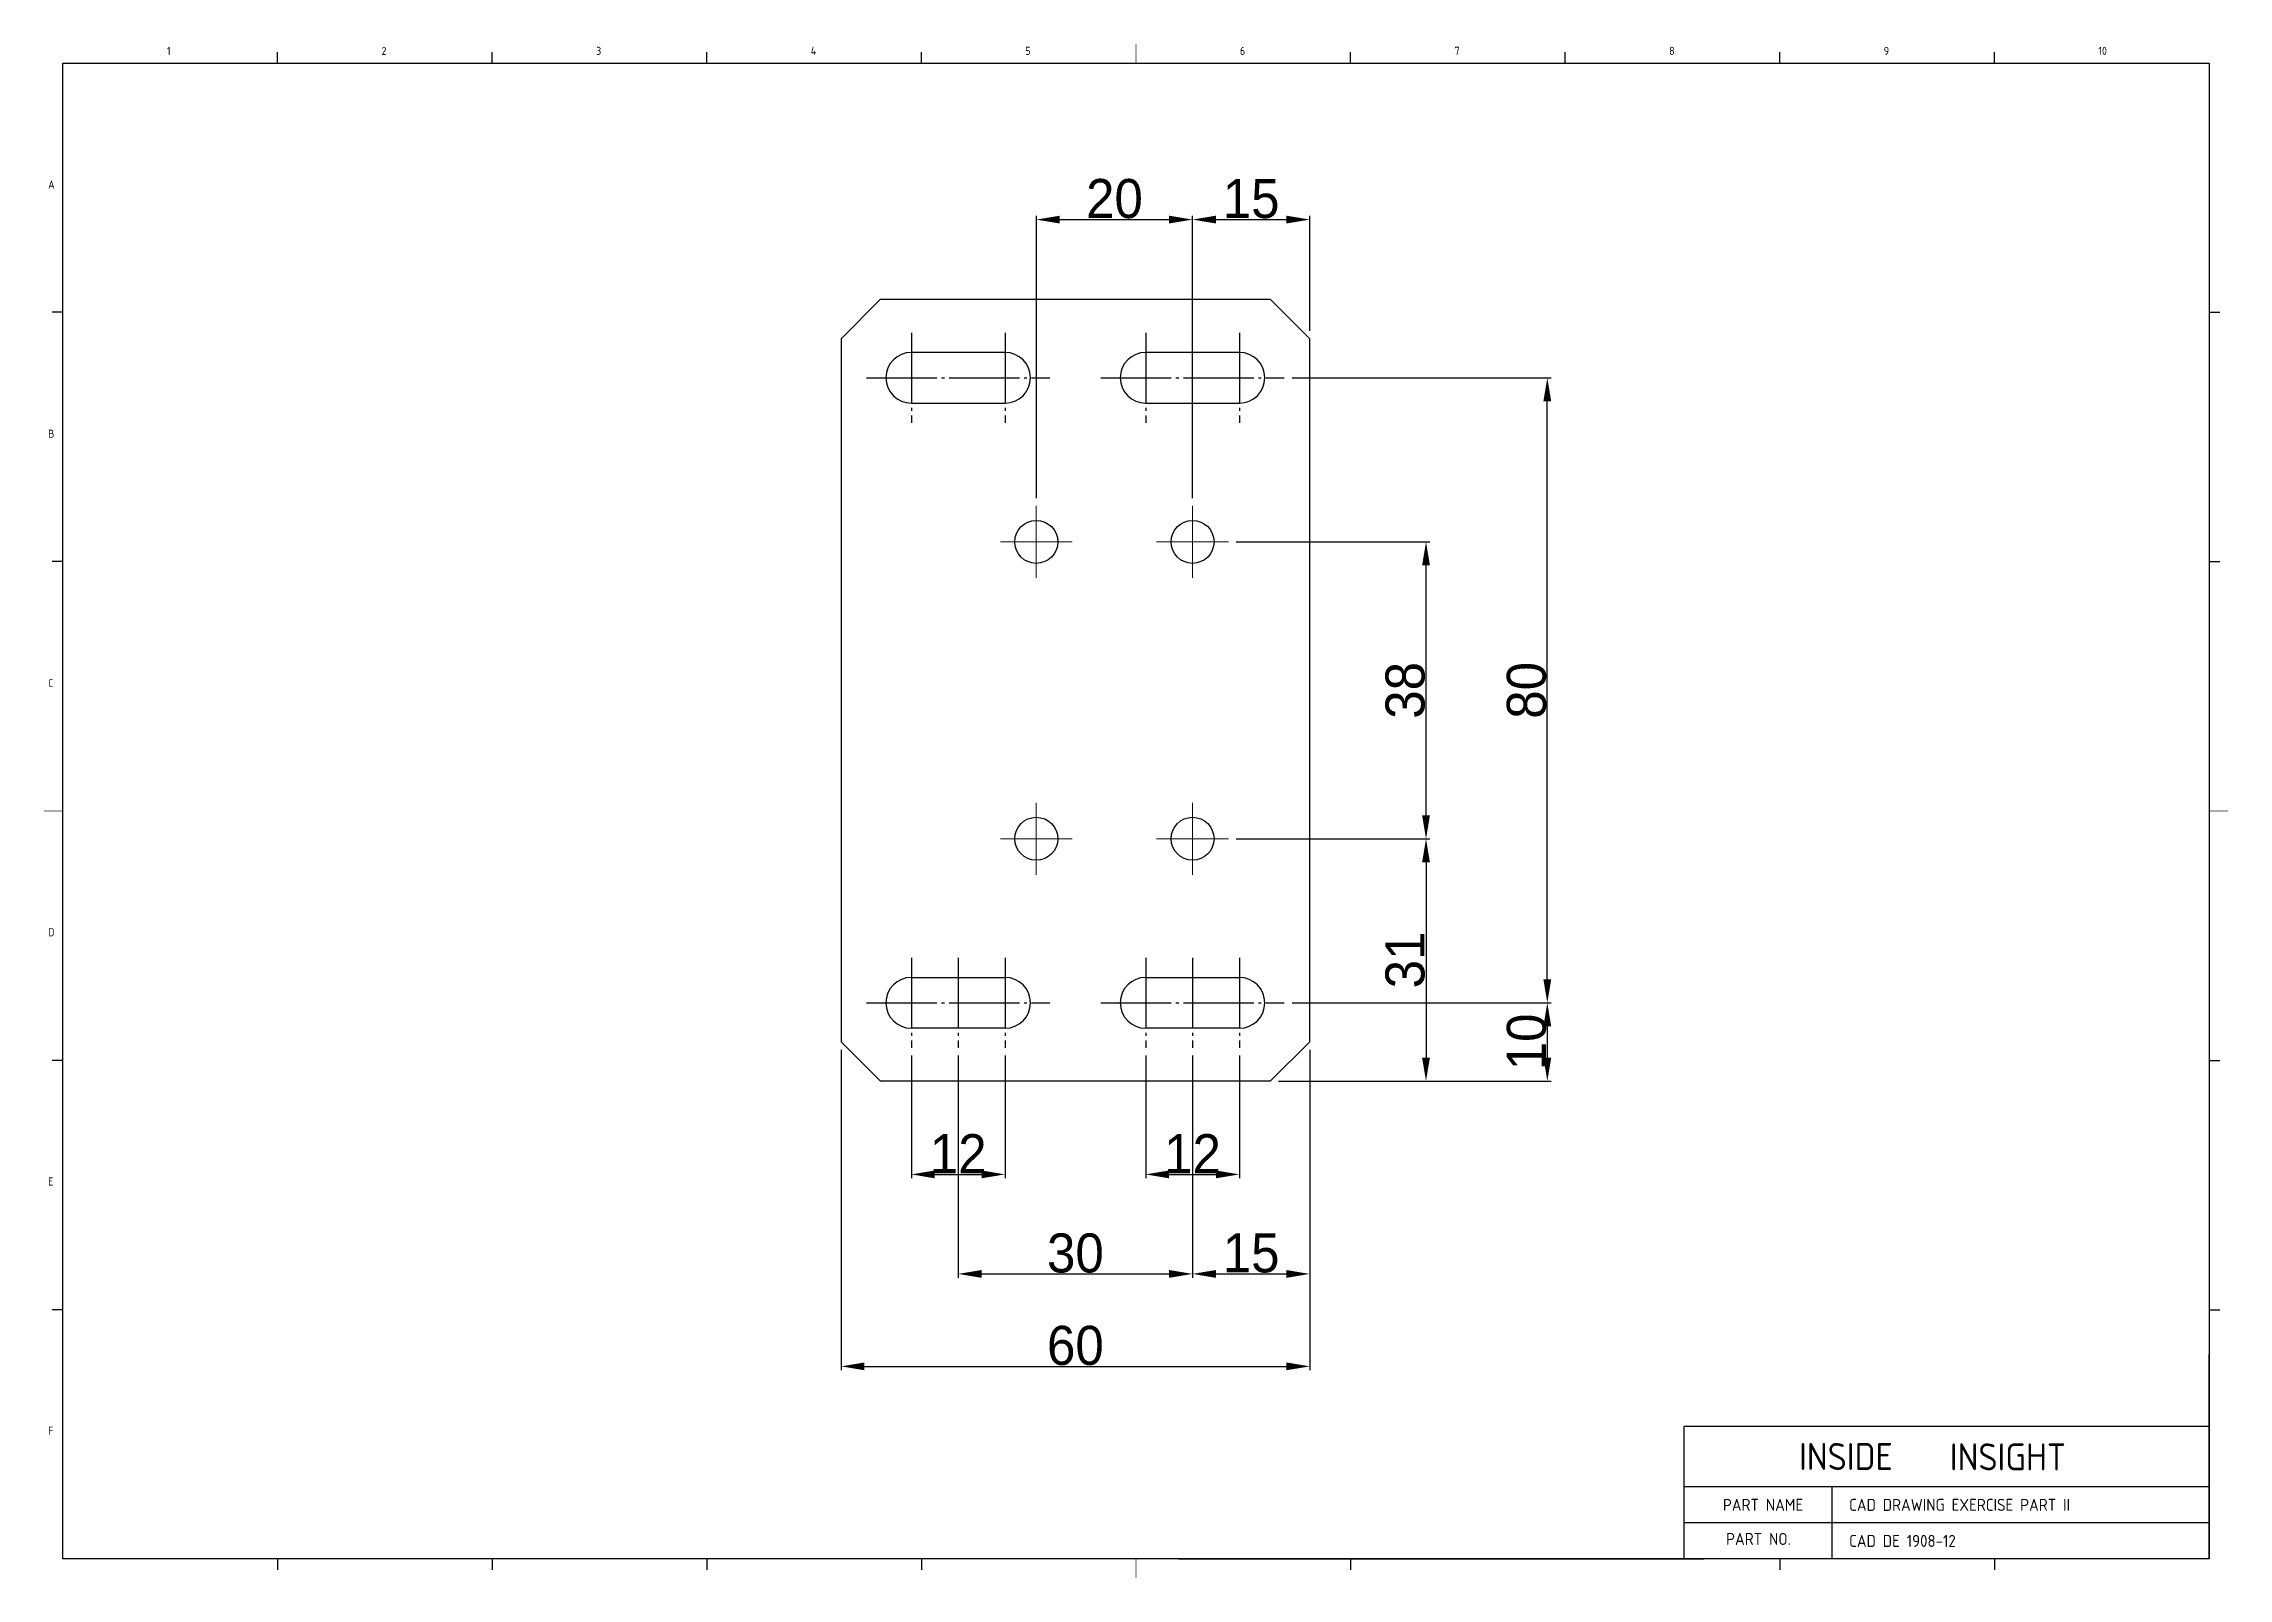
# Model space of a CAD drawing. Header units: inches. Extents: x 328 to 12229, y 132 to 477.
# Drawn here: x 10160.6 to 10440.3, y 133.4 to 329.8 of the extents above; entities that cross this region are included whole.
import ezdxf

# ---------------------------------------------------------------- set-up
doc = ezdxf.new("R2010")
doc.units = ezdxf.units.IN
doc.header["$MEASUREMENT"] = 0
doc.linetypes.add('C2', pattern=[7.05, 6, -0.4, 0.25, -0.4])
doc.linetypes.add('D2', pattern=[11.2, 8, -0.8, 0.4, -0.8, 0.4, -0.8])
doc.layers.add('1', color=1, linetype='C2')
doc.layers.add('3', color=3, linetype='D2')
doc.layers.add('DIMENSION', color=3, linetype='Continuous', lineweight=25)
doc.styles.add('A', font='GENISO', dxfattribs={"bigfont": 'WHGTXT'})
doc.styles.get("Standard").update_dxf_attribs({"font": 'gulim.ttc'})
doc.dimstyles.new('Copy of Copy of inside insight-1', dxfattribs={"dimscale": 100, "dimtxt": 5, "dimasz": 3, "dimexe": 0.5, "dimexo": 1, "dimgap": 0.09, "dimtad": 1, "dimdec": 0, "dimzin": 0, "dimdsep": 46, "dimtxsty": 'Standard', "dimcen": 0.09, "dimdle": 1, "dimclrd": 3, "dimclre": 3, "dimclrt": 2, "dimadec": 0, "dimazin": 0, "dimtfac": 1, "dimtdec": 0, "dimtofl": 0, "dimtmove": 0, "dimatfit": 3, "dimfxl": 0, "dimtolj": 1, "dimtzin": 0, "dimarcsym": 0})

msp = doc.modelspace()

# ---------------------------------------------------------------- texts
at = {"linetype": 'Continuous', "style": 'A'}
for s, height, p in [('1', 1.0368, (10176.369483, 328.395832)), ('2', 1.0368, (10203.844683, 328.395832)), ('3', 1.0368, (10231.319883, 328.395832)), ('4', 1.0368, (10258.795083, 328.395832)), ('5', 1.0368, (10286.270283, 328.395832)), ('6', 1.0368, (10313.745483, 328.395832)), ('7', 1.0368, (10341.220683, 328.395832)), ('8', 1.0368, (10368.695883, 328.395832)), ('9', 1.0368, (10396.171083, 328.395832)), ('10', 1.0368, (10423.646283, 328.395832)), ('A', 1.0368, (10161.163083, 311.288632)), ('B', 1.0368, (10161.163083, 279.389752)), ('C', 1.0368, (10161.163083, 247.490872)), ('D', 1.0368, (10161.163083, 215.591992)), ('E', 1.0368, (10161.163083, 183.693112)), ('F', 1.0368, (10161.163083, 151.794232)), ('INSIDE', 3.4510268, (10385.326053, 147.286157)), ('INSIGHT', 3.4510268, (10404.629198, 147.242364)), ('PART NAME', 1.539648, (10375.584216, 142.055224)), ('CAD DRAWING EXERCISE PART II', 1.539648, (10391.741016, 142.055224)), ('PART NO.', 1.539648, (10375.991144, 137.692888)), ('CAD DE 1908-12', 1.539648, (10391.741016, 137.43628))]:
    msp.add_text(s, height=height, dxfattribs=at).set_placement(p)

# ---------------------------------------------------------------- blocks, each defined once
blk = doc.blocks.new('SW_CENTERMARKSYMBOL_5')
at = {"color": 0, "linetype": 'Continuous', "lineweight": 0}
for p, q in [((0, 2.5), (0, 4.6)), ((-2.5, 0), (-4.6, 0)), ((0, 0), (-2.5, 0)), ((0, 0), (0, 2.5)), ((0, 0), (0, -2.5)), ((0, 0), (2.5, 0)), ((2.5, 0), (4.6, 0)), ((0, -2.5), (0, -4.6))]:
    blk.add_line(p, q, dxfattribs=at)
blk = doc.blocks.new('*D571')
at = {"layer": 'Defpoints', "color": 0}
for p in [(10312.28, 228.07), (10317.68, 197.07), (10337.57, 197.07)]:
    blk.add_point(p, dxfattribs=at)
at = {"layer": 'DIMENSION', "color": 3, "lineweight": -2}
for p, q in [((10313.28, 228.07), (10338.07, 228.07)), ((10337.57, 225.07), (10337.57, 200.07)), ((10318.68, 197.07), (10338.07, 197.07))]:
    blk.add_line(p, q, dxfattribs=at)
at = {"layer": 'DIMENSION', "color": 3}
for points in [[(10338.07, 225.07), (10337.07, 225.07), (10337.57, 228.07)], [(10337.07, 200.07), (10338.07, 200.07), (10337.57, 197.07)]]:
    blk.add_solid(points, dxfattribs=at)
at = {"layer": 'DIMENSION', "color": 2, "insert": (10334.91, 212.57), "char_height": 5, "attachment_point": 5, "rotation": 90}
blk.add_mtext('\\A1;31', dxfattribs=at)
blk = doc.blocks.new('*D572')
at = {"layer": 'Defpoints', "color": 0}
for p in [(10312.28, 266.07), (10337.57, 266.07), (10312.28, 228.07)]:
    blk.add_point(p, dxfattribs=at)
at = {"layer": 'DIMENSION', "color": 3, "lineweight": -2}
for p, q in [((10313.28, 266.07), (10338.07, 266.07)), ((10337.57, 231.07), (10337.57, 263.07)), ((10313.28, 228.07), (10338.07, 228.07))]:
    blk.add_line(p, q, dxfattribs=at)
at = {"layer": 'DIMENSION', "color": 3}
for points in [[(10338.07, 263.07), (10337.07, 263.07), (10337.57, 266.07)], [(10337.07, 231.07), (10338.07, 231.07), (10337.57, 228.07)]]:
    blk.add_solid(points, dxfattribs=at)
at = {"layer": 'DIMENSION', "color": 2, "insert": (10334.92, 247.07), "char_height": 5, "attachment_point": 5, "rotation": 90}
blk.add_mtext('\\A1;38', dxfattribs=at)
blk = doc.blocks.new('*D573')
at = {"layer": 'Defpoints', "color": 0}
for p in [(10319.43, 207.07), (10317.68, 197.07), (10353.1, 197.07)]:
    blk.add_point(p, dxfattribs=at)
at = {"layer": 'DIMENSION', "color": 3, "lineweight": -2}
for p, q in [((10320.43, 207.07), (10353.6, 207.07)), ((10353.1, 204.07), (10353.1, 200.07)), ((10318.68, 197.07), (10353.6, 197.07))]:
    blk.add_line(p, q, dxfattribs=at)
at = {"layer": 'DIMENSION', "color": 3}
for points in [[(10353.6, 204.07), (10352.6, 204.07), (10353.1, 207.07)], [(10352.6, 200.07), (10353.6, 200.07), (10353.1, 197.07)]]:
    blk.add_solid(points, dxfattribs=at)
at = {"layer": 'DIMENSION', "color": 2, "insert": (10350.45, 202.07), "char_height": 5, "attachment_point": 5, "rotation": 90}
blk.add_mtext('\\A1;10', dxfattribs=at)
blk = doc.blocks.new('*D574')
at = {"layer": 'Defpoints', "color": 0}
for p in [(10319.43, 287.07), (10353.1, 287.07), (10319.43, 207.07)]:
    blk.add_point(p, dxfattribs=at)
at = {"layer": 'DIMENSION', "color": 3, "lineweight": -2}
for p, q in [((10320.43, 287.07), (10353.6, 287.07)), ((10353.1, 210.07), (10353.1, 284.07)), ((10320.43, 207.07), (10353.6, 207.07))]:
    blk.add_line(p, q, dxfattribs=at)
at = {"layer": 'DIMENSION', "color": 3}
for points in [[(10353.6, 284.07), (10352.6, 284.07), (10353.1, 287.07)], [(10352.6, 210.07), (10353.6, 210.07), (10353.1, 207.07)]]:
    blk.add_solid(points, dxfattribs=at)
at = {"layer": 'DIMENSION', "color": 2, "insert": (10350.45, 247.07), "char_height": 5, "attachment_point": 5, "rotation": 90}
blk.add_mtext('\\A1;80', dxfattribs=at)
blk = doc.blocks.new('*D575')
at = {"layer": 'Defpoints', "color": 0}
for p in [(10322.68, 307.32), (10322.68, 292.07), (10307.68, 270.67)]:
    blk.add_point(p, dxfattribs=at)
at = {"layer": 'DIMENSION', "color": 3, "lineweight": -2}
for p, q in [((10307.68, 271.67), (10307.68, 307.82)), ((10322.68, 293.07), (10322.68, 307.82)), ((10310.68, 307.32), (10319.68, 307.32))]:
    blk.add_line(p, q, dxfattribs=at)
at = {"layer": 'DIMENSION', "color": 3}
for points in [[(10310.68, 307.82), (10310.68, 306.82), (10307.68, 307.32)], [(10319.68, 306.82), (10319.68, 307.82), (10322.68, 307.32)]]:
    blk.add_solid(points, dxfattribs=at)
at = {"layer": 'DIMENSION', "color": 2, "insert": (10315.18, 309.98), "char_height": 5, "attachment_point": 5}
blk.add_mtext('\\A1;15', dxfattribs=at)
blk = doc.blocks.new('*D576')
at = {"layer": 'Defpoints', "color": 0}
for p in [(10307.68, 307.32), (10287.68, 270.67), (10307.68, 270.67)]:
    blk.add_point(p, dxfattribs=at)
at = {"layer": 'DIMENSION', "color": 3, "lineweight": -2}
for p, q in [((10287.68, 271.67), (10287.68, 307.82)), ((10307.68, 271.67), (10307.68, 307.82)), ((10290.68, 307.32), (10304.68, 307.32))]:
    blk.add_line(p, q, dxfattribs=at)
at = {"layer": 'DIMENSION', "color": 3}
for points in [[(10290.68, 307.82), (10290.68, 306.82), (10287.68, 307.32)], [(10304.68, 306.82), (10304.68, 307.82), (10307.68, 307.32)]]:
    blk.add_solid(points, dxfattribs=at)
at = {"layer": 'DIMENSION', "color": 2, "insert": (10297.68, 309.98), "char_height": 5, "attachment_point": 5}
blk.add_mtext('\\A1;20', dxfattribs=at)
blk = doc.blocks.new('*D577')
at = {"layer": 'Defpoints', "color": 0}
for p in [(10301.68, 201.33), (10313.68, 201.33), (10313.68, 185.12)]:
    blk.add_point(p, dxfattribs=at)
at = {"layer": 'DIMENSION', "color": 3, "lineweight": -2}
for p, q in [((10301.68, 200.33), (10301.68, 184.62)), ((10313.68, 200.33), (10313.68, 184.62)), ((10304.68, 185.12), (10310.68, 185.12))]:
    blk.add_line(p, q, dxfattribs=at)
at = {"layer": 'DIMENSION', "color": 3}
for points in [[(10304.68, 185.62), (10304.68, 184.62), (10301.68, 185.12)], [(10310.68, 184.62), (10310.68, 185.62), (10313.68, 185.12)]]:
    blk.add_solid(points, dxfattribs=at)
at = {"layer": 'DIMENSION', "color": 2, "insert": (10307.68, 187.77), "char_height": 5, "attachment_point": 5}
blk.add_mtext('\\A1;12', dxfattribs=at)
blk = doc.blocks.new('*D578')
at = {"layer": 'Defpoints', "color": 0}
for p in [(10271.68, 201.33), (10283.68, 201.33), (10283.68, 185.12)]:
    blk.add_point(p, dxfattribs=at)
at = {"layer": 'DIMENSION', "color": 3, "lineweight": -2}
for p, q in [((10271.68, 200.33), (10271.68, 184.62)), ((10283.68, 200.33), (10283.68, 184.62)), ((10274.68, 185.12), (10280.68, 185.12))]:
    blk.add_line(p, q, dxfattribs=at)
at = {"layer": 'DIMENSION', "color": 3}
for points in [[(10274.68, 185.62), (10274.68, 184.62), (10271.68, 185.12)], [(10280.68, 184.62), (10280.68, 185.62), (10283.68, 185.12)]]:
    blk.add_solid(points, dxfattribs=at)
at = {"layer": 'DIMENSION', "color": 2, "insert": (10277.68, 187.77), "char_height": 5, "attachment_point": 5}
blk.add_mtext('\\A1;12', dxfattribs=at)
blk = doc.blocks.new('*D579')
at = {"layer": 'Defpoints', "color": 0}
for p in [(10322.68, 202.07), (10307.68, 201.33), (10322.68, 172.38)]:
    blk.add_point(p, dxfattribs=at)
at = {"layer": 'DIMENSION', "color": 3, "lineweight": -2}
for p, q in [((10307.68, 200.33), (10307.68, 171.88)), ((10322.68, 201.07), (10322.68, 171.88)), ((10310.68, 172.38), (10319.68, 172.38))]:
    blk.add_line(p, q, dxfattribs=at)
at = {"layer": 'DIMENSION', "color": 3}
for points in [[(10310.68, 172.88), (10310.68, 171.88), (10307.68, 172.38)], [(10319.68, 171.88), (10319.68, 172.88), (10322.68, 172.38)]]:
    blk.add_solid(points, dxfattribs=at)
at = {"layer": 'DIMENSION', "color": 2, "insert": (10315.18, 175.04), "char_height": 5, "attachment_point": 5}
blk.add_mtext('\\A1;15', dxfattribs=at)
blk = doc.blocks.new('*D580')
at = {"layer": 'Defpoints', "color": 0}
for p in [(10277.68, 201.33), (10307.68, 201.33), (10307.68, 172.38)]:
    blk.add_point(p, dxfattribs=at)
at = {"layer": 'DIMENSION', "color": 3, "lineweight": -2}
for p, q in [((10277.68, 200.33), (10277.68, 171.88)), ((10307.68, 200.33), (10307.68, 171.88)), ((10280.68, 172.38), (10304.68, 172.38))]:
    blk.add_line(p, q, dxfattribs=at)
at = {"layer": 'DIMENSION', "color": 3}
for points in [[(10280.68, 172.88), (10280.68, 171.88), (10277.68, 172.38)], [(10304.68, 171.88), (10304.68, 172.88), (10307.68, 172.38)]]:
    blk.add_solid(points, dxfattribs=at)
at = {"layer": 'DIMENSION', "color": 2, "insert": (10292.68, 175.03), "char_height": 5, "attachment_point": 5}
blk.add_mtext('\\A1;30', dxfattribs=at)
blk = doc.blocks.new('*D581')
at = {"layer": 'Defpoints', "color": 0}
for p in [(10262.68, 202.07), (10322.68, 202.07), (10322.68, 160.55)]:
    blk.add_point(p, dxfattribs=at)
at = {"layer": 'DIMENSION', "color": 3, "lineweight": -2}
for p, q in [((10262.68, 201.07), (10262.68, 160.05)), ((10322.68, 201.07), (10322.68, 160.05)), ((10265.68, 160.55), (10319.68, 160.55))]:
    blk.add_line(p, q, dxfattribs=at)
at = {"layer": 'DIMENSION', "color": 3}
for points in [[(10265.68, 161.05), (10265.68, 160.05), (10262.68, 160.55)], [(10319.68, 160.05), (10319.68, 161.05), (10322.68, 160.55)]]:
    blk.add_solid(points, dxfattribs=at)
at = {"layer": 'DIMENSION', "color": 2, "insert": (10292.68, 163.2), "char_height": 5, "attachment_point": 5}
blk.add_mtext('\\A1;60', dxfattribs=at)

# ---------------------------------------------------------------- dimensions: what is measured, and where the dimension line sits
at = {"layer": 'DIMENSION'}
for base, p1, p2, picture, middle in [((10307.677929, 307.324665), (10287.677929, 270.674862), (10307.677929, 270.674862), '*D576', (10297.677929, 309.977165)), ((10322.677929, 307.324665), (10307.677929, 270.674862), (10322.677929, 292.074862), '*D575', (10315.177929, 309.982165)), ((10322.677929, 160.547086), (10262.677929, 202.074862), (10322.677929, 202.074862), '*D581', (10292.677929, 163.199586)), ((10322.677929, 172.37885), (10307.677929, 201.32692), (10322.677929, 202.074862), '*D579', (10315.177929, 175.03635)), ((10283.677929, 185.115226), (10271.677929, 201.32692), (10283.677929, 201.32692), '*D578', (10277.677929, 187.772726)), ((10307.677929, 172.37885), (10277.677929, 201.32692), (10307.677929, 201.32692), '*D580', (10292.677929, 175.03135)), ((10313.677929, 185.115226), (10301.677929, 201.32692), (10313.677929, 201.32692), '*D577', (10307.677929, 187.772726))]:
    dim = msp.add_linear_dim(base=base, p1=p1, p2=p2, dimstyle='Copy of Copy of inside insight-1', override={"dimscale": 1, "dimsah": 1}, dxfattribs=at)
    dim.commit()
    dim.dimension.update_dxf_attribs({"geometry": picture, "text_midpoint": middle})
for base, p1, p2, picture, middle in [((10353.102604, 287.074862), (10319.425871, 207.074862), (10319.425871, 287.074862), '*D574', (10350.450104, 247.074862)), ((10337.570296, 266.074862), (10312.277929, 228.074862), (10312.277929, 266.074862), '*D572', (10334.917796, 247.074862)), ((10337.570296, 197.074862), (10312.277929, 228.074862), (10317.677929, 197.074862), '*D571', (10334.912796, 212.574862)), ((10353.102604, 197.074862), (10319.425871, 207.074862), (10317.677929, 197.074862), '*D573', (10350.445104, 202.074862))]:
    dim = msp.add_linear_dim(base=base, p1=p1, p2=p2, angle=90, dimstyle='Copy of Copy of inside insight-1', override={"dimscale": 1, "dimsah": 1}, dxfattribs=at)
    dim.commit()
    dim.dimension.update_dxf_attribs({"geometry": picture, "text_midpoint": middle})

# ---------------------------------------------------------------- linework, layer by layer
at = {"linetype": 'Continuous'}
for p, q in [((10163.063883, 327.359032), (10437.815883, 327.359032)), ((10163.063883, 135.896632), (10163.063883, 327.359032)), ((10437.815883, 327.359032), (10437.815883, 135.896632)), ((10437.815883, 135.896632), (10163.063883, 135.896632))]:
    msp.add_line(p, q, dxfattribs=at)
at = {"lineweight": 25}
for p, q in [((10267.677929, 297.074862), (10262.677929, 292.074862)), ((10317.677929, 297.074862), (10267.677929, 297.074862)), ((10322.677929, 292.074862), (10317.677929, 297.074862)), ((10262.677929, 292.074862), (10262.677929, 272.324862)), ((10322.677929, 202.074862), (10322.677929, 292.074862)), ((10283.677929, 290.324862), (10271.677929, 290.324862)), ((10313.677929, 290.324862), (10301.677929, 290.324862)), ((10271.677929, 283.824862), (10283.677929, 283.824862)), ((10301.677929, 283.824862), (10313.677929, 283.824862)), ((10262.677929, 272.324862), (10262.677929, 221.824862)), ((10262.677929, 221.824862), (10262.677929, 202.074862)), ((10271.677929, 210.324862), (10283.677929, 210.324862)), ((10301.677929, 210.324862), (10313.677929, 210.324862)), ((10262.677929, 202.074862), (10267.677929, 197.074862)), ((10283.677929, 203.824862), (10271.677929, 203.824862)), ((10313.677929, 203.824862), (10301.677929, 203.824862)), ((10317.677929, 197.074862), (10322.677929, 202.074862)), ((10267.677929, 197.074862), (10317.677929, 197.074862))]:
    msp.add_line(p, q, dxfattribs=at)
at = {"ltscale": 1.5}
msp.add_line((10317.677929, 297.074862), (10267.677929, 297.074862), dxfattribs=at)
at = {"lineweight": 25}
for centre in [(10287.677929, 266.074862), (10307.677929, 266.074862), (10287.677929, 228.074862), (10307.677929, 228.074862)]:
    msp.add_circle(centre, 2.75, dxfattribs=at)
for centre, start, end in [((10271.677929, 287.074862), 90, 270), ((10283.677929, 287.074862), 270, 90), ((10301.677929, 287.074862), 90, 270), ((10313.677929, 287.074862), 270, 90), ((10271.677929, 207.074862), 90, 270), ((10283.677929, 207.074862), 270, 90), ((10301.677929, 207.074862), 90, 270), ((10313.677929, 207.074862), 270, 90)]:
    msp.add_arc(centre, 3.25, start, end, dxfattribs=at)
at = {"layer": '1', "ltscale": 1.5}
for p, q in [((10271.677929, 292.822804), (10271.677929, 281.32692)), ((10283.677929, 292.822804), (10283.677929, 281.32692)), ((10301.677929, 292.822804), (10301.677929, 281.32692)), ((10313.677929, 292.822804), (10313.677929, 281.32692)), ((10265.929986, 287.074862), (10289.425871, 287.074862)), ((10295.929986, 287.074862), (10319.425871, 287.074862)), ((10271.677929, 212.822804), (10271.677929, 201.32692)), ((10277.677929, 212.822804), (10277.677929, 201.32692)), ((10283.677929, 212.822804), (10283.677929, 201.32692)), ((10301.677929, 212.822804), (10301.677929, 201.32692)), ((10307.677929, 212.822804), (10307.677929, 201.32692)), ((10313.677929, 212.822804), (10313.677929, 201.32692)), ((10265.929986, 207.074862), (10289.425871, 207.074862)), ((10295.929986, 207.074862), (10319.425871, 207.074862))]:
    msp.add_line(p, q, dxfattribs=at)
at = {"layer": '3', "color": 3, "linetype": 'Continuous'}
for p, q in [((10190.539083, 327.359032), (10190.539083, 328.741432)), ((10218.014283, 327.359032), (10218.014283, 328.741432)), ((10272.964683, 327.359032), (10272.964683, 328.741432)), ((10327.915083, 327.359032), (10327.915083, 328.741432)), ((10355.390283, 327.359032), (10355.390283, 328.741432)), ((10382.865483, 327.359032), (10382.865483, 328.741432)), ((10410.340683, 327.359032), (10410.340683, 328.741432)), ((10163.063883, 295.460152), (10161.681483, 295.460152)), ((10437.815883, 295.460152), (10439.198283, 295.460152)), ((10163.063883, 263.561272), (10161.681483, 263.561272)), ((10437.815883, 263.561272), (10439.198283, 263.561272)), ((10163.063883, 199.694392), (10161.681483, 199.694392)), ((10437.815883, 199.694392), (10439.198283, 199.694392)), ((10163.063883, 167.795512), (10161.681483, 167.795512)), ((10437.815883, 167.795512), (10439.198283, 167.795512)), ((10437.815883, 135.896632), (10437.815883, 162.070648)), ((10437.815883, 152.83276), (10370.584587, 152.83276)), ((10370.584587, 152.83276), (10370.584587, 135.896632)), ((10437.815883, 145.13452), (10370.584587, 145.13452)), ((10389.573579, 135.896632), (10389.573579, 145.13452)), ((10437.815883, 140.515576), (10370.584587, 140.515576)), ((10190.539083, 135.896632), (10190.539083, 134.514232)), ((10218.014283, 135.896632), (10218.014283, 134.514232)), ((10245.489483, 135.896632), (10245.489483, 134.514232)), ((10272.964683, 135.896632), (10272.964683, 134.514232)), ((10305.893141, 135.896632), (10373.124437, 135.896632)), ((10327.915083, 135.896632), (10327.915083, 134.514232)), ((10382.865483, 135.896632), (10382.865483, 134.514232)), ((10410.340683, 135.896632), (10410.340683, 134.514232))]:
    msp.add_line(p, q, dxfattribs=at)
at = {"layer": '3', "linetype": 'Continuous'}
msp.add_line((10245.489483, 327.359032), (10245.489483, 328.741432), dxfattribs=at)
at = {"layer": '3', "color": 3, "linetype": 'Continuous', "const_width": 0.10368}
for points in [[(10300.439883, 327.359032), (10300.439883, 329.778232)], [(10163.063883, 231.627832), (10160.644683, 231.627832)], [(10437.815883, 231.627832), (10440.235083, 231.627832)], [(10300.439883, 135.896632), (10300.439883, 133.477432)]]:
    msp.add_lwpolyline(points, dxfattribs=at)

# ---------------------------------------------------------------- block references
at = {"layer": '1', "lineweight": 0}
for p in [(10287.677929, 266.074862), (10307.677929, 266.074862), (10287.677929, 228.074862), (10307.677929, 228.074862)]:
    msp.add_blockref('SW_CENTERMARKSYMBOL_5', p, dxfattribs=at)

msp.set_redraw_order([(e.dxf.handle, doc.entitydb.next_handle()) for e in msp.query("TEXT MTEXT ATTDEF DIMENSION ARC_DIMENSION")])  # texts and dimensions are drawn at this point

doc.saveas('drawing.dxf')
